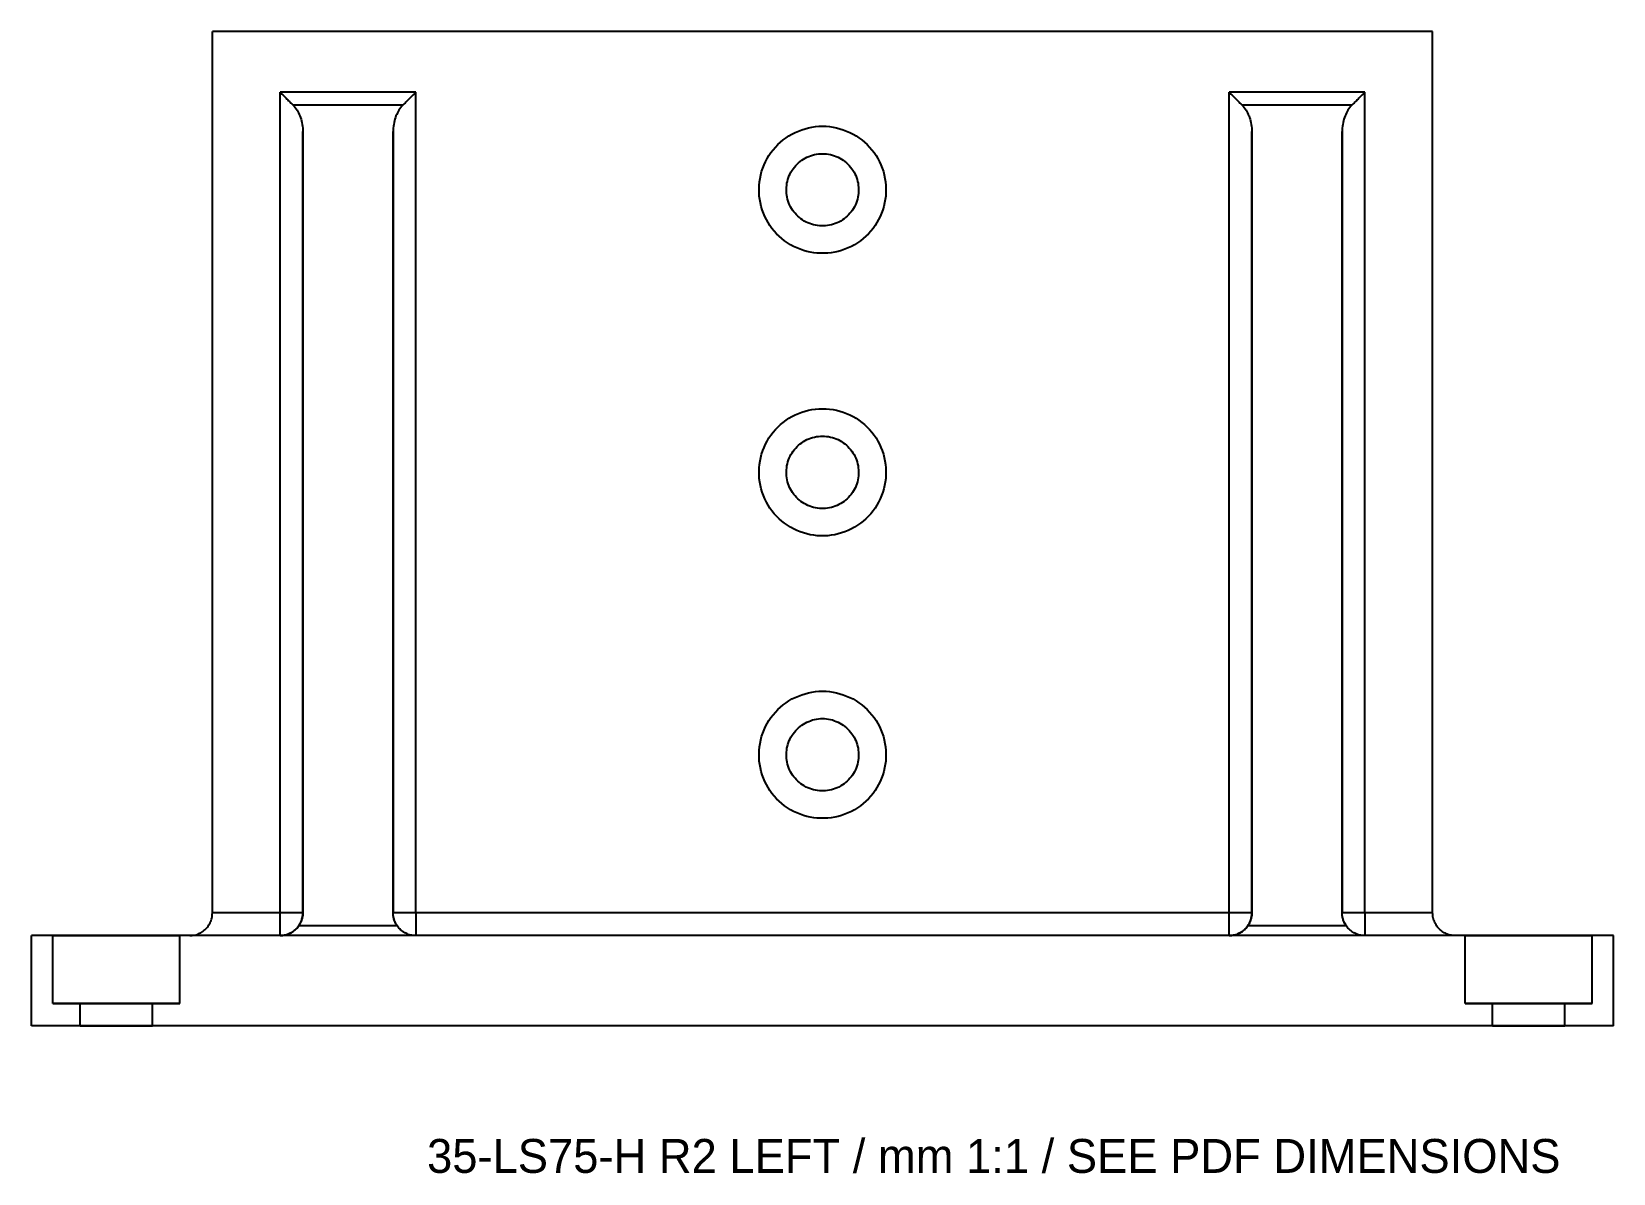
# Model space of a CAD drawing. Header units: millimetres. Extents: x -70 to 70, y -13 to 88.
import ezdxf

# ---------------------------------------------------------------- set-up
doc = ezdxf.new("R2010")
doc.units = ezdxf.units.MM
doc.layers.add('HIDDEN', color=8, linetype='Continuous')

msp = doc.modelspace()

# ---------------------------------------------------------------- texts
msp.add_text('35-LS75-H R2 LEFT / mm 1:1 / SEE PDF DIMENSIONS', height=3).set_placement((-35, -13))

# ---------------------------------------------------------------- linework, layer by layer
for points in [[(-54, 10), (-54, 88)], [(54, 88), (-54, 88)], [(54, 10), (54, 88)], [(-48, 82.63), (-47.92, 82.56), (-47.85, 82.48), (-47.77, 82.4), (-47.69, 82.33), (-47.62, 82.25), (-47.54, 82.18), (-47.47, 82.1), (-47.4, 82.03), (-47.32, 81.96), (-47.25, 81.89), (-47.18, 81.82), (-47.11, 81.75), (-47.05, 81.68), (-46.98, 81.61), (-46.91, 81.55), (-46.85, 81.48)], [(-36, 82.63), (-48, 82.63)], [(-48, 10), (-48, 82.63)], [(-36, 82.63), (-36.08, 82.56), (-36.15, 82.48), (-36.23, 82.4), (-36.31, 82.33), (-36.38, 82.25), (-36.46, 82.18), (-36.53, 82.1), (-36.6, 82.03), (-36.68, 81.96), (-36.75, 81.89), (-36.82, 81.82), (-36.89, 81.75), (-36.95, 81.68), (-37.02, 81.61), (-37.09, 81.55), (-37.15, 81.48)], [(-36, 10), (-36, 82.63)], [(36, 82.63), (36.08, 82.56), (36.15, 82.48), (36.23, 82.4), (36.31, 82.33), (36.38, 82.25), (36.46, 82.18), (36.53, 82.1), (36.6, 82.03), (36.68, 81.96), (36.75, 81.89), (36.82, 81.82), (36.89, 81.75), (36.95, 81.68), (37.02, 81.61), (37.09, 81.55), (37.15, 81.48)], [(48, 82.63), (36, 82.63)], [(36, 10), (36, 82.63)], [(48, 82.63), (47.92, 82.56), (47.85, 82.48), (47.77, 82.4), (47.69, 82.33), (47.62, 82.25), (47.54, 82.18), (47.47, 82.1), (47.4, 82.03), (47.32, 81.96), (47.25, 81.89), (47.18, 81.82), (47.11, 81.75), (47.05, 81.68), (46.98, 81.61), (46.91, 81.55), (46.85, 81.48)], [(48, 10), (48, 82.63)], [(-46.85, 81.48), (-46.76, 81.39), (-46.67, 81.28), (-46.59, 81.17), (-46.51, 81.06), (-46.44, 80.94), (-46.37, 80.81), (-46.31, 80.67), (-46.25, 80.54), (-46.2, 80.39), (-46.15, 80.25), (-46.11, 80.1), (-46.08, 79.95), (-46.05, 79.79), (-46.03, 79.63), (-46.01, 79.47), (-46, 79.31), (-46, 79.15)], [(-37.15, 81.48), (-46.85, 81.48)], [(-37.15, 81.48), (-37.24, 81.39), (-37.33, 81.28), (-37.41, 81.17), (-37.49, 81.06), (-37.56, 80.94), (-37.63, 80.81), (-37.69, 80.67), (-37.75, 80.54), (-37.8, 80.39), (-37.85, 80.25), (-37.89, 80.1), (-37.92, 79.95), (-37.95, 79.79), (-37.97, 79.63), (-37.99, 79.47), (-38, 79.31), (-38, 79.15)], [(37.15, 81.48), (37.24, 81.39), (37.33, 81.28), (37.41, 81.17), (37.49, 81.06), (37.56, 80.94), (37.63, 80.81), (37.69, 80.67), (37.75, 80.54), (37.8, 80.39), (37.85, 80.25), (37.89, 80.1), (37.92, 79.95), (37.95, 79.79), (37.97, 79.63), (37.99, 79.47), (38, 79.31), (38, 79.15)], [(46.85, 81.48), (37.15, 81.48)], [(46.85, 81.48), (46.76, 81.39), (46.67, 81.28), (46.59, 81.17), (46.51, 81.06), (46.44, 80.94), (46.37, 80.81), (46.31, 80.67), (46.25, 80.54), (46.2, 80.39), (46.15, 80.25), (46.11, 80.1), (46.08, 79.95), (46.05, 79.79), (46.03, 79.63), (46.01, 79.47), (46, 79.31), (46, 79.15)], [(-46, 79.15), (-46, 10)], [(-38, 79.15), (-38, 10)], [(0, 79.62), (0.31, 79.62), (0.62, 79.59), (0.93, 79.55), (1.24, 79.49), (1.54, 79.41), (1.84, 79.31), (2.13, 79.2), (2.42, 79.08), (2.7, 78.94), (2.97, 78.78), (3.23, 78.61), (3.48, 78.42), (3.72, 78.22), (3.95, 78.01), (4.17, 77.78), (4.37, 77.54), (4.56, 77.29), (4.74, 77.04), (4.9, 76.77), (5.04, 76.49), (5.17, 76.21), (5.29, 75.92), (5.39, 75.62), (5.47, 75.32), (5.53, 75.01), (5.58, 74.7), (5.61, 74.39), (5.62, 74.08), (5.62, 73.77), (5.6, 73.45), (5.56, 73.14), (5.5, 72.84), (5.43, 72.53), (5.34, 72.23), (5.23, 71.94), (5.11, 71.65), (4.97, 71.37), (4.82, 71.1), (4.65, 70.83), (4.47, 70.58), (4.27, 70.34), (4.06, 70.11), (3.84, 69.89), (3.6, 69.68), (3.36, 69.49), (3.1, 69.31), (2.84, 69.14), (2.56, 68.99), (2.28, 68.86), (1.99, 68.74), (1.69, 68.64), (1.39, 68.55), (1.09, 68.48), (0.78, 68.43), (0.47, 68.39), (0.16, 68.38), (-0.16, 68.38), (-0.47, 68.39), (-0.78, 68.43), (-1.09, 68.48), (-1.39, 68.55), (-1.69, 68.64), (-1.99, 68.74), (-2.28, 68.86), (-2.56, 68.99), (-2.84, 69.14), (-3.1, 69.31), (-3.36, 69.49), (-3.6, 69.68), (-3.84, 69.89), (-4.06, 70.11), (-4.27, 70.34), (-4.47, 70.58), (-4.65, 70.83), (-4.82, 71.1), (-4.97, 71.37), (-5.11, 71.65), (-5.23, 71.94), (-5.34, 72.23), (-5.43, 72.53), (-5.5, 72.84), (-5.56, 73.14), (-5.6, 73.45), (-5.62, 73.77), (-5.62, 74.08), (-5.61, 74.39), (-5.58, 74.7), (-5.53, 75.01), (-5.47, 75.32), (-5.39, 75.62), (-5.29, 75.92), (-5.17, 76.21), (-5.04, 76.49), (-4.9, 76.77), (-4.74, 77.04), (-4.56, 77.29), (-4.37, 77.54), (-4.17, 77.78), (-3.95, 78.01), (-3.72, 78.22), (-3.48, 78.42), (-3.23, 78.61), (-2.97, 78.78), (-2.7, 78.94), (-2.42, 79.08), (-2.13, 79.2), (-1.84, 79.31), (-1.54, 79.41), (-1.24, 79.49), (-0.93, 79.55), (-0.62, 79.59), (-0.31, 79.62), (0, 79.62)], [(38, 79.15), (38, 10)], [(46, 79.15), (46, 10)], [(0, 77.2), (0.18, 77.2), (0.36, 77.18), (0.53, 77.16), (0.71, 77.12), (0.88, 77.08), (1.05, 77.02), (1.21, 76.96), (1.38, 76.89), (1.54, 76.81), (1.69, 76.72), (1.84, 76.62), (1.98, 76.51), (2.12, 76.4), (2.25, 76.28), (2.37, 76.15), (2.49, 76.01), (2.59, 75.87), (2.69, 75.73), (2.79, 75.57), (2.87, 75.42), (2.94, 75.26), (3.01, 75.09), (3.06, 74.92), (3.11, 74.75), (3.15, 74.58), (3.17, 74.4), (3.19, 74.22), (3.2, 74.04), (3.2, 73.87), (3.18, 73.69), (3.16, 73.51), (3.13, 73.34), (3.09, 73.16), (3.04, 72.99), (2.98, 72.83), (2.91, 72.66), (2.83, 72.5), (2.74, 72.35), (2.65, 72.2), (2.54, 72.05), (2.43, 71.92), (2.31, 71.78), (2.18, 71.66), (2.05, 71.54), (1.91, 71.43), (1.76, 71.33), (1.61, 71.24), (1.46, 71.15), (1.3, 71.07), (1.13, 71.01), (0.96, 70.95), (0.79, 70.9), (0.62, 70.86), (0.44, 70.83), (0.27, 70.81), (0.09, 70.8), (-0.09, 70.8), (-0.27, 70.81), (-0.44, 70.83), (-0.62, 70.86), (-0.79, 70.9), (-0.96, 70.95), (-1.13, 71.01), (-1.3, 71.07), (-1.46, 71.15), (-1.61, 71.24), (-1.76, 71.33), (-1.91, 71.43), (-2.05, 71.54), (-2.18, 71.66), (-2.31, 71.78), (-2.43, 71.92), (-2.54, 72.05), (-2.65, 72.2), (-2.74, 72.35), (-2.83, 72.5), (-2.91, 72.66), (-2.98, 72.83), (-3.04, 72.99), (-3.09, 73.16), (-3.13, 73.34), (-3.16, 73.51), (-3.18, 73.69), (-3.2, 73.87), (-3.2, 74.04), (-3.19, 74.22), (-3.17, 74.4), (-3.15, 74.58), (-3.11, 74.75), (-3.06, 74.92), (-3.01, 75.09), (-2.94, 75.26), (-2.87, 75.42), (-2.79, 75.57), (-2.69, 75.73), (-2.59, 75.87), (-2.49, 76.01), (-2.37, 76.15), (-2.25, 76.28), (-2.12, 76.4), (-1.98, 76.51), (-1.84, 76.62), (-1.69, 76.72), (-1.54, 76.81), (-1.38, 76.89), (-1.21, 76.96), (-1.05, 77.02), (-0.88, 77.08), (-0.71, 77.12), (-0.53, 77.16), (-0.36, 77.18), (-0.18, 77.2), (0, 77.2)], [(0, 54.62), (0.31, 54.62), (0.62, 54.59), (0.93, 54.55), (1.24, 54.49), (1.54, 54.41), (1.84, 54.31), (2.13, 54.2), (2.42, 54.08), (2.7, 53.94), (2.97, 53.78), (3.23, 53.61), (3.48, 53.42), (3.72, 53.22), (3.95, 53.01), (4.17, 52.78), (4.37, 52.54), (4.56, 52.29), (4.74, 52.04), (4.9, 51.77), (5.04, 51.49), (5.17, 51.21), (5.29, 50.92), (5.39, 50.62), (5.47, 50.32), (5.53, 50.01), (5.58, 49.7), (5.61, 49.39), (5.62, 49.08), (5.62, 48.77), (5.6, 48.45), (5.56, 48.14), (5.5, 47.84), (5.43, 47.53), (5.34, 47.23), (5.23, 46.94), (5.11, 46.65), (4.97, 46.37), (4.82, 46.1), (4.65, 45.83), (4.47, 45.58), (4.27, 45.34), (4.06, 45.11), (3.84, 44.89), (3.6, 44.68), (3.36, 44.49), (3.1, 44.31), (2.84, 44.14), (2.56, 43.99), (2.28, 43.86), (1.99, 43.74), (1.69, 43.64), (1.39, 43.55), (1.09, 43.48), (0.78, 43.43), (0.47, 43.39), (0.16, 43.38), (-0.16, 43.38), (-0.47, 43.39), (-0.78, 43.43), (-1.09, 43.48), (-1.39, 43.55), (-1.69, 43.64), (-1.99, 43.74), (-2.28, 43.86), (-2.56, 43.99), (-2.84, 44.14), (-3.1, 44.31), (-3.36, 44.49), (-3.6, 44.68), (-3.84, 44.89), (-4.06, 45.11), (-4.27, 45.34), (-4.47, 45.58), (-4.65, 45.83), (-4.82, 46.1), (-4.97, 46.37), (-5.11, 46.65), (-5.23, 46.94), (-5.34, 47.23), (-5.43, 47.53), (-5.5, 47.84), (-5.56, 48.14), (-5.6, 48.45), (-5.62, 48.77), (-5.62, 49.08), (-5.61, 49.39), (-5.58, 49.7), (-5.53, 50.01), (-5.47, 50.32), (-5.39, 50.62), (-5.29, 50.92), (-5.17, 51.21), (-5.04, 51.49), (-4.9, 51.77), (-4.74, 52.04), (-4.56, 52.29), (-4.37, 52.54), (-4.17, 52.78), (-3.95, 53.01), (-3.72, 53.22), (-3.48, 53.42), (-3.23, 53.61), (-2.97, 53.78), (-2.7, 53.94), (-2.42, 54.08), (-2.13, 54.2), (-1.84, 54.31), (-1.54, 54.41), (-1.24, 54.49), (-0.93, 54.55), (-0.62, 54.59), (-0.31, 54.62), (0, 54.62)], [(0, 52.2), (0.18, 52.2), (0.36, 52.18), (0.53, 52.16), (0.71, 52.12), (0.88, 52.08), (1.05, 52.02), (1.21, 51.96), (1.38, 51.89), (1.54, 51.81), (1.69, 51.72), (1.84, 51.62), (1.98, 51.51), (2.12, 51.4), (2.25, 51.28), (2.37, 51.15), (2.49, 51.01), (2.59, 50.87), (2.69, 50.73), (2.79, 50.57), (2.87, 50.42), (2.94, 50.26), (3.01, 50.09), (3.06, 49.92), (3.11, 49.75), (3.15, 49.58), (3.17, 49.4), (3.19, 49.22), (3.2, 49.04), (3.2, 48.87), (3.18, 48.69), (3.16, 48.51), (3.13, 48.34), (3.09, 48.16), (3.04, 47.99), (2.98, 47.83), (2.91, 47.66), (2.83, 47.5), (2.74, 47.35), (2.65, 47.2), (2.54, 47.05), (2.43, 46.92), (2.31, 46.78), (2.18, 46.66), (2.05, 46.54), (1.91, 46.43), (1.76, 46.33), (1.61, 46.24), (1.46, 46.15), (1.3, 46.07), (1.13, 46.01), (0.96, 45.95), (0.79, 45.9), (0.62, 45.86), (0.44, 45.83), (0.27, 45.81), (0.09, 45.8), (-0.09, 45.8), (-0.27, 45.81), (-0.44, 45.83), (-0.62, 45.86), (-0.79, 45.9), (-0.96, 45.95), (-1.13, 46.01), (-1.3, 46.07), (-1.46, 46.15), (-1.61, 46.24), (-1.76, 46.33), (-1.91, 46.43), (-2.05, 46.54), (-2.18, 46.66), (-2.31, 46.78), (-2.43, 46.92), (-2.54, 47.05), (-2.65, 47.2), (-2.74, 47.35), (-2.83, 47.5), (-2.91, 47.66), (-2.98, 47.83), (-3.04, 47.99), (-3.09, 48.16), (-3.13, 48.34), (-3.16, 48.51), (-3.18, 48.69), (-3.2, 48.87), (-3.2, 49.04), (-3.19, 49.22), (-3.17, 49.4), (-3.15, 49.58), (-3.11, 49.75), (-3.06, 49.92), (-3.01, 50.09), (-2.94, 50.26), (-2.87, 50.42), (-2.79, 50.57), (-2.69, 50.73), (-2.59, 50.87), (-2.49, 51.01), (-2.37, 51.15), (-2.25, 51.28), (-2.12, 51.4), (-1.98, 51.51), (-1.84, 51.62), (-1.69, 51.72), (-1.54, 51.81), (-1.38, 51.89), (-1.21, 51.96), (-1.05, 52.02), (-0.88, 52.08), (-0.71, 52.12), (-0.53, 52.16), (-0.36, 52.18), (-0.18, 52.2), (0, 52.2)], [(0, 29.62), (0.31, 29.62), (0.62, 29.59), (0.93, 29.55), (1.24, 29.49), (1.54, 29.41), (1.84, 29.31), (2.13, 29.2), (2.42, 29.08), (2.7, 28.94), (2.97, 28.78), (3.23, 28.61), (3.48, 28.42), (3.72, 28.22), (3.95, 28.01), (4.17, 27.78), (4.37, 27.54), (4.56, 27.29), (4.74, 27.04), (4.9, 26.77), (5.04, 26.49), (5.17, 26.21), (5.29, 25.92), (5.39, 25.62), (5.47, 25.32), (5.53, 25.01), (5.58, 24.7), (5.61, 24.39), (5.62, 24.08), (5.62, 23.77), (5.6, 23.45), (5.56, 23.14), (5.5, 22.84), (5.43, 22.53), (5.34, 22.23), (5.23, 21.94), (5.11, 21.65), (4.97, 21.37), (4.82, 21.1), (4.65, 20.83), (4.47, 20.58), (4.27, 20.34), (4.06, 20.11), (3.84, 19.89), (3.6, 19.68), (3.36, 19.49), (3.1, 19.31), (2.84, 19.14), (2.56, 18.99), (2.28, 18.86), (1.99, 18.74), (1.69, 18.64), (1.39, 18.55), (1.09, 18.48), (0.78, 18.43), (0.47, 18.39), (0.16, 18.38), (-0.16, 18.38), (-0.47, 18.39), (-0.78, 18.43), (-1.09, 18.48), (-1.39, 18.55), (-1.69, 18.64), (-1.99, 18.74), (-2.28, 18.86), (-2.56, 18.99), (-2.84, 19.14), (-3.1, 19.31), (-3.36, 19.49), (-3.6, 19.68), (-3.84, 19.89), (-4.06, 20.11), (-4.27, 20.34), (-4.47, 20.58), (-4.65, 20.83), (-4.82, 21.1), (-4.97, 21.37), (-5.11, 21.65), (-5.23, 21.94), (-5.34, 22.23), (-5.43, 22.53), (-5.5, 22.84), (-5.56, 23.14), (-5.6, 23.45), (-5.62, 23.77), (-5.62, 24.08), (-5.61, 24.39), (-5.58, 24.7), (-5.53, 25.01), (-5.47, 25.32), (-5.39, 25.62), (-5.29, 25.92), (-5.17, 26.21), (-5.04, 26.49), (-4.9, 26.77), (-4.74, 27.04), (-4.56, 27.29), (-4.37, 27.54), (-4.17, 27.78), (-3.95, 28.01), (-3.72, 28.22), (-3.48, 28.42), (-3.23, 28.61), (-2.97, 28.78), (-2.7, 28.94), (-2.42, 29.08), (-2.13, 29.2), (-1.84, 29.31), (-1.54, 29.41), (-1.24, 29.49), (-0.93, 29.55), (-0.62, 29.59), (-0.31, 29.62), (0, 29.62)], [(0, 27.2), (0.18, 27.2), (0.36, 27.18), (0.53, 27.16), (0.71, 27.12), (0.88, 27.08), (1.05, 27.02), (1.21, 26.96), (1.38, 26.89), (1.54, 26.81), (1.69, 26.72), (1.84, 26.62), (1.98, 26.51), (2.12, 26.4), (2.25, 26.28), (2.37, 26.15), (2.49, 26.01), (2.59, 25.87), (2.69, 25.73), (2.79, 25.57), (2.87, 25.42), (2.94, 25.26), (3.01, 25.09), (3.06, 24.92), (3.11, 24.75), (3.15, 24.58), (3.17, 24.4), (3.19, 24.22), (3.2, 24.04), (3.2, 23.87), (3.18, 23.69), (3.16, 23.51), (3.13, 23.34), (3.09, 23.16), (3.04, 22.99), (2.98, 22.83), (2.91, 22.66), (2.83, 22.5), (2.74, 22.35), (2.65, 22.2), (2.54, 22.05), (2.43, 21.92), (2.31, 21.78), (2.18, 21.66), (2.05, 21.54), (1.91, 21.43), (1.76, 21.33), (1.61, 21.24), (1.46, 21.15), (1.3, 21.07), (1.13, 21.01), (0.96, 20.95), (0.79, 20.9), (0.62, 20.86), (0.44, 20.83), (0.27, 20.81), (0.09, 20.8), (-0.09, 20.8), (-0.27, 20.81), (-0.44, 20.83), (-0.62, 20.86), (-0.79, 20.9), (-0.96, 20.95), (-1.13, 21.01), (-1.3, 21.07), (-1.46, 21.15), (-1.61, 21.24), (-1.76, 21.33), (-1.91, 21.43), (-2.05, 21.54), (-2.18, 21.66), (-2.31, 21.78), (-2.43, 21.92), (-2.54, 22.05), (-2.65, 22.2), (-2.74, 22.35), (-2.83, 22.5), (-2.91, 22.66), (-2.98, 22.83), (-3.04, 22.99), (-3.09, 23.16), (-3.13, 23.34), (-3.16, 23.51), (-3.18, 23.69), (-3.2, 23.87), (-3.2, 24.04), (-3.19, 24.22), (-3.17, 24.4), (-3.15, 24.58), (-3.11, 24.75), (-3.06, 24.92), (-3.01, 25.09), (-2.94, 25.26), (-2.87, 25.42), (-2.79, 25.57), (-2.69, 25.73), (-2.59, 25.87), (-2.49, 26.01), (-2.37, 26.15), (-2.25, 26.28), (-2.12, 26.4), (-1.98, 26.51), (-1.84, 26.62), (-1.69, 26.72), (-1.54, 26.81), (-1.38, 26.89), (-1.21, 26.96), (-1.05, 27.02), (-0.88, 27.08), (-0.71, 27.12), (-0.53, 27.16), (-0.36, 27.18), (-0.18, 27.2), (0, 27.2)], [(-56, 8), (-55.89, 8.01), (-55.78, 8.01), (-55.67, 8.03), (-55.55, 8.05), (-55.45, 8.08), (-55.34, 8.11), (-55.24, 8.16), (-55.13, 8.2), (-55.03, 8.25), (-54.94, 8.31), (-54.84, 8.37), (-54.75, 8.44), (-54.67, 8.51), (-54.59, 8.59), (-54.51, 8.67), (-54.44, 8.75), (-54.37, 8.84), (-54.31, 8.94), (-54.25, 9.03), (-54.2, 9.13), (-54.16, 9.24), (-54.11, 9.34), (-54.08, 9.45), (-54.05, 9.55), (-54.03, 9.67), (-54.01, 9.78), (-54.01, 9.89), (-54, 10)], [(-48, 10), (-54, 10)], [(-48, 8), (-48, 8.01), (-48, 8.01), (-48, 8.03), (-48, 8.05), (-48, 8.08), (-48, 8.11), (-48, 8.16), (-48, 8.2), (-48, 8.25), (-48, 8.31), (-48, 8.37), (-48, 8.44), (-48, 8.51), (-48, 8.59), (-48, 8.67), (-48, 8.75), (-48, 8.84), (-48, 8.94), (-48, 9.03), (-48, 9.13), (-48, 9.24), (-48, 9.34), (-48, 9.45), (-48, 9.55), (-48, 9.67), (-48, 9.78), (-48, 9.89), (-48, 10)], [(-46, 10), (-46.01, 10), (-46.01, 10), (-46.03, 10), (-46.05, 10), (-46.08, 10), (-46.11, 10), (-46.16, 10), (-46.2, 10), (-46.25, 10), (-46.31, 10), (-46.37, 10), (-46.44, 10), (-46.51, 10), (-46.59, 10), (-46.67, 10), (-46.75, 10), (-46.84, 10), (-46.94, 10), (-47.03, 10), (-47.13, 10), (-47.24, 10), (-47.34, 10), (-47.45, 10), (-47.55, 10), (-47.67, 10), (-47.78, 10), (-47.89, 10), (-48, 10)], [(-46.36, 8.85), (-46.32, 8.91), (-46.28, 8.98), (-46.24, 9.05), (-46.21, 9.11), (-46.18, 9.18), (-46.15, 9.25), (-46.12, 9.32), (-46.09, 9.4), (-46.07, 9.47), (-46.05, 9.54), (-46.04, 9.62), (-46.02, 9.69), (-46.01, 9.77), (-46.01, 9.85), (-46, 9.92), (-46, 10)], [(-37.64, 8.85), (-37.68, 8.91), (-37.72, 8.98), (-37.76, 9.05), (-37.79, 9.11), (-37.82, 9.18), (-37.85, 9.25), (-37.88, 9.32), (-37.91, 9.4), (-37.93, 9.47), (-37.95, 9.54), (-37.96, 9.62), (-37.98, 9.69), (-37.99, 9.77), (-37.99, 9.85), (-38, 9.92), (-38, 10)], [(-36, 10), (-36.11, 10), (-36.22, 10), (-36.33, 10), (-36.45, 10), (-36.55, 10), (-36.66, 10), (-36.76, 10), (-36.87, 10), (-36.97, 10), (-37.06, 10), (-37.16, 10), (-37.25, 10), (-37.33, 10), (-37.41, 10), (-37.49, 10), (-37.56, 10), (-37.63, 10), (-37.69, 10), (-37.75, 10), (-37.8, 10), (-37.84, 10), (-37.89, 10), (-37.92, 10), (-37.95, 10), (-37.97, 10), (-37.99, 10), (-37.99, 10), (-38, 10)], [(-36, 10), (-36, 9.89), (-36, 9.78), (-36, 9.67), (-36, 9.55), (-36, 9.45), (-36, 9.34), (-36, 9.24), (-36, 9.13), (-36, 9.03), (-36, 8.94), (-36, 8.84), (-36, 8.75), (-36, 8.67), (-36, 8.59), (-36, 8.51), (-36, 8.44), (-36, 8.37), (-36, 8.31), (-36, 8.25), (-36, 8.2), (-36, 8.16), (-36, 8.11), (-36, 8.08), (-36, 8.05), (-36, 8.03), (-36, 8.01), (-36, 8.01), (-36, 8)], [(36, 10), (-36, 10)], [(36, 8), (36, 8.01), (36, 8.01), (36, 8.03), (36, 8.05), (36, 8.08), (36, 8.11), (36, 8.16), (36, 8.2), (36, 8.25), (36, 8.31), (36, 8.37), (36, 8.44), (36, 8.51), (36, 8.59), (36, 8.67), (36, 8.75), (36, 8.84), (36, 8.94), (36, 9.03), (36, 9.13), (36, 9.24), (36, 9.34), (36, 9.45), (36, 9.55), (36, 9.67), (36, 9.78), (36, 9.89), (36, 10)], [(38, 10), (37.99, 10), (37.99, 10), (37.97, 10), (37.95, 10), (37.92, 10), (37.89, 10), (37.84, 10), (37.8, 10), (37.75, 10), (37.69, 10), (37.63, 10), (37.56, 10), (37.49, 10), (37.41, 10), (37.33, 10), (37.25, 10), (37.16, 10), (37.06, 10), (36.97, 10), (36.87, 10), (36.76, 10), (36.66, 10), (36.55, 10), (36.45, 10), (36.33, 10), (36.22, 10), (36.11, 10), (36, 10)], [(37.64, 8.85), (37.68, 8.91), (37.72, 8.98), (37.76, 9.05), (37.79, 9.11), (37.82, 9.18), (37.85, 9.25), (37.88, 9.32), (37.91, 9.4), (37.93, 9.47), (37.95, 9.54), (37.96, 9.62), (37.98, 9.69), (37.99, 9.77), (37.99, 9.85), (38, 9.92), (38, 10)], [(46.36, 8.85), (46.32, 8.91), (46.28, 8.98), (46.24, 9.05), (46.21, 9.11), (46.18, 9.18), (46.15, 9.25), (46.12, 9.32), (46.09, 9.4), (46.07, 9.47), (46.05, 9.54), (46.04, 9.62), (46.02, 9.69), (46.01, 9.77), (46.01, 9.85), (46, 9.92), (46, 10)], [(48, 10), (47.89, 10), (47.78, 10), (47.67, 10), (47.55, 10), (47.45, 10), (47.34, 10), (47.24, 10), (47.13, 10), (47.03, 10), (46.94, 10), (46.84, 10), (46.75, 10), (46.67, 10), (46.59, 10), (46.51, 10), (46.44, 10), (46.37, 10), (46.31, 10), (46.25, 10), (46.2, 10), (46.16, 10), (46.11, 10), (46.08, 10), (46.05, 10), (46.03, 10), (46.01, 10), (46.01, 10), (46, 10)], [(48, 10), (48, 9.89), (48, 9.78), (48, 9.67), (48, 9.55), (48, 9.45), (48, 9.34), (48, 9.24), (48, 9.13), (48, 9.03), (48, 8.94), (48, 8.84), (48, 8.75), (48, 8.67), (48, 8.59), (48, 8.51), (48, 8.44), (48, 8.37), (48, 8.31), (48, 8.25), (48, 8.2), (48, 8.16), (48, 8.11), (48, 8.08), (48, 8.05), (48, 8.03), (48, 8.01), (48, 8.01), (48, 8)], [(54, 10), (48, 10)], [(56, 8), (55.89, 8.01), (55.78, 8.01), (55.67, 8.03), (55.55, 8.05), (55.45, 8.08), (55.34, 8.11), (55.24, 8.16), (55.13, 8.2), (55.03, 8.25), (54.94, 8.31), (54.84, 8.37), (54.75, 8.44), (54.67, 8.51), (54.59, 8.59), (54.51, 8.67), (54.44, 8.75), (54.37, 8.84), (54.31, 8.94), (54.25, 9.03), (54.2, 9.13), (54.16, 9.24), (54.11, 9.34), (54.08, 9.45), (54.05, 9.55), (54.03, 9.67), (54.01, 9.78), (54.01, 9.89), (54, 10)], [(-48, 8), (-47.89, 8), (-47.78, 8.01), (-47.66, 8.03), (-47.55, 8.05), (-47.44, 8.08), (-47.34, 8.11), (-47.23, 8.15), (-47.13, 8.2), (-47.03, 8.25), (-46.93, 8.31), (-46.84, 8.37), (-46.75, 8.44), (-46.66, 8.51), (-46.58, 8.59), (-46.5, 8.67), (-46.43, 8.76), (-46.36, 8.85)], [(-37.64, 8.85), (-46.36, 8.85)], [(-36, 8), (-36.11, 8), (-36.22, 8.01), (-36.34, 8.03), (-36.45, 8.05), (-36.56, 8.08), (-36.66, 8.11), (-36.77, 8.15), (-36.87, 8.2), (-36.97, 8.25), (-37.07, 8.31), (-37.16, 8.37), (-37.25, 8.44), (-37.34, 8.51), (-37.42, 8.59), (-37.5, 8.67), (-37.57, 8.76), (-37.64, 8.85)], [(36, 8), (36.11, 8), (36.22, 8.01), (36.34, 8.03), (36.45, 8.05), (36.56, 8.08), (36.66, 8.11), (36.77, 8.15), (36.87, 8.2), (36.97, 8.25), (37.07, 8.31), (37.16, 8.37), (37.25, 8.44), (37.34, 8.51), (37.42, 8.59), (37.5, 8.67), (37.57, 8.76), (37.64, 8.85)], [(46.36, 8.85), (37.64, 8.85)], [(48, 8), (47.89, 8), (47.78, 8.01), (47.66, 8.03), (47.55, 8.05), (47.44, 8.08), (47.34, 8.11), (47.23, 8.15), (47.13, 8.2), (47.03, 8.25), (46.93, 8.31), (46.84, 8.37), (46.75, 8.44), (46.66, 8.51), (46.58, 8.59), (46.5, 8.67), (46.43, 8.76), (46.36, 8.85)], [(70, 8), (-70, 8)], [(-70, 0), (-70, 8)], [(70, 0), (70, 8)], [(70, 0), (-70, 0)]]:
    msp.add_lwpolyline(points)
at = {"layer": 'HIDDEN'}
for points in [[(-54, 10), (-54, 88)], [(54, 88), (-54, 88)], [(54, 10), (54, 88)], [(-46, 10), (-46, 79.15)], [(-38, 10), (-38, 79.15)], [(0, 79.62), (0.31, 79.62), (0.62, 79.59), (0.93, 79.55), (1.24, 79.49), (1.54, 79.41), (1.84, 79.31), (2.13, 79.2), (2.42, 79.08), (2.7, 78.94), (2.97, 78.78), (3.23, 78.61), (3.48, 78.42), (3.72, 78.22), (3.95, 78.01), (4.17, 77.78), (4.37, 77.54), (4.56, 77.29), (4.74, 77.04), (4.9, 76.77), (5.04, 76.49), (5.17, 76.21), (5.29, 75.92), (5.39, 75.62), (5.47, 75.32), (5.53, 75.01), (5.58, 74.7), (5.61, 74.39), (5.62, 74.08), (5.62, 73.77), (5.6, 73.45), (5.56, 73.14), (5.5, 72.84), (5.43, 72.53), (5.34, 72.23), (5.23, 71.94), (5.11, 71.65), (4.97, 71.37), (4.82, 71.1), (4.65, 70.83), (4.47, 70.58), (4.27, 70.34), (4.06, 70.11), (3.84, 69.89), (3.6, 69.68), (3.36, 69.49), (3.1, 69.31), (2.84, 69.14), (2.56, 68.99), (2.28, 68.86), (1.99, 68.74), (1.69, 68.64), (1.39, 68.55), (1.09, 68.48), (0.78, 68.43), (0.47, 68.39), (0.16, 68.38), (-0.16, 68.38), (-0.47, 68.39), (-0.78, 68.43), (-1.09, 68.48), (-1.39, 68.55), (-1.69, 68.64), (-1.99, 68.74), (-2.28, 68.86), (-2.56, 68.99), (-2.84, 69.14), (-3.1, 69.31), (-3.36, 69.49), (-3.6, 69.68), (-3.84, 69.89), (-4.06, 70.11), (-4.27, 70.34), (-4.47, 70.58), (-4.65, 70.83), (-4.82, 71.1), (-4.97, 71.37), (-5.11, 71.65), (-5.23, 71.94), (-5.34, 72.23), (-5.43, 72.53), (-5.5, 72.84), (-5.56, 73.14), (-5.6, 73.45), (-5.62, 73.77), (-5.62, 74.08), (-5.61, 74.39), (-5.58, 74.7), (-5.53, 75.01), (-5.47, 75.32), (-5.39, 75.62), (-5.29, 75.92), (-5.17, 76.21), (-5.04, 76.49), (-4.9, 76.77), (-4.74, 77.04), (-4.56, 77.29), (-4.37, 77.54), (-4.17, 77.78), (-3.95, 78.01), (-3.72, 78.22), (-3.48, 78.42), (-3.23, 78.61), (-2.97, 78.78), (-2.7, 78.94), (-2.42, 79.08), (-2.13, 79.2), (-1.84, 79.31), (-1.54, 79.41), (-1.24, 79.49), (-0.93, 79.55), (-0.62, 79.59), (-0.31, 79.62), (0, 79.62)], [(38, 10), (38, 79.15)], [(46, 10), (46, 79.15)], [(0, 77.2), (0.18, 77.2), (0.36, 77.18), (0.53, 77.16), (0.71, 77.12), (0.88, 77.08), (1.05, 77.02), (1.21, 76.96), (1.38, 76.89), (1.54, 76.81), (1.69, 76.72), (1.84, 76.62), (1.98, 76.51), (2.12, 76.4), (2.25, 76.28), (2.37, 76.15), (2.49, 76.01), (2.59, 75.87), (2.69, 75.73), (2.79, 75.57), (2.87, 75.42), (2.94, 75.26), (3.01, 75.09), (3.06, 74.92), (3.11, 74.75), (3.15, 74.58), (3.17, 74.4), (3.19, 74.22), (3.2, 74.04), (3.2, 73.87), (3.18, 73.69), (3.16, 73.51), (3.13, 73.34), (3.09, 73.16), (3.04, 72.99), (2.98, 72.83), (2.91, 72.66), (2.83, 72.5), (2.74, 72.35), (2.65, 72.2), (2.54, 72.05), (2.43, 71.92), (2.31, 71.78), (2.18, 71.66), (2.05, 71.54), (1.91, 71.43), (1.76, 71.33), (1.61, 71.24), (1.46, 71.15), (1.3, 71.07), (1.13, 71.01), (0.96, 70.95), (0.79, 70.9), (0.62, 70.86), (0.44, 70.83), (0.27, 70.81), (0.09, 70.8), (-0.09, 70.8), (-0.27, 70.81), (-0.44, 70.83), (-0.62, 70.86), (-0.79, 70.9), (-0.96, 70.95), (-1.13, 71.01), (-1.3, 71.07), (-1.46, 71.15), (-1.61, 71.24), (-1.76, 71.33), (-1.91, 71.43), (-2.05, 71.54), (-2.18, 71.66), (-2.31, 71.78), (-2.43, 71.92), (-2.54, 72.05), (-2.65, 72.2), (-2.74, 72.35), (-2.83, 72.5), (-2.91, 72.66), (-2.98, 72.83), (-3.04, 72.99), (-3.09, 73.16), (-3.13, 73.34), (-3.16, 73.51), (-3.18, 73.69), (-3.2, 73.87), (-3.2, 74.04), (-3.19, 74.22), (-3.17, 74.4), (-3.15, 74.58), (-3.11, 74.75), (-3.06, 74.92), (-3.01, 75.09), (-2.94, 75.26), (-2.87, 75.42), (-2.79, 75.57), (-2.69, 75.73), (-2.59, 75.87), (-2.49, 76.01), (-2.37, 76.15), (-2.25, 76.28), (-2.12, 76.4), (-1.98, 76.51), (-1.84, 76.62), (-1.69, 76.72), (-1.54, 76.81), (-1.38, 76.89), (-1.21, 76.96), (-1.05, 77.02), (-0.88, 77.08), (-0.71, 77.12), (-0.53, 77.16), (-0.36, 77.18), (-0.18, 77.2), (0, 77.2)], [(0, 54.62), (0.31, 54.62), (0.62, 54.59), (0.93, 54.55), (1.24, 54.49), (1.54, 54.41), (1.84, 54.31), (2.13, 54.2), (2.42, 54.08), (2.7, 53.94), (2.97, 53.78), (3.23, 53.61), (3.48, 53.42), (3.72, 53.22), (3.95, 53.01), (4.17, 52.78), (4.37, 52.54), (4.56, 52.29), (4.74, 52.04), (4.9, 51.77), (5.04, 51.49), (5.17, 51.21), (5.29, 50.92), (5.39, 50.62), (5.47, 50.32), (5.53, 50.01), (5.58, 49.7), (5.61, 49.39), (5.62, 49.08), (5.62, 48.77), (5.6, 48.45), (5.56, 48.14), (5.5, 47.84), (5.43, 47.53), (5.34, 47.23), (5.23, 46.94), (5.11, 46.65), (4.97, 46.37), (4.82, 46.1), (4.65, 45.83), (4.47, 45.58), (4.27, 45.34), (4.06, 45.11), (3.84, 44.89), (3.6, 44.68), (3.36, 44.49), (3.1, 44.31), (2.84, 44.14), (2.56, 43.99), (2.28, 43.86), (1.99, 43.74), (1.69, 43.64), (1.39, 43.55), (1.09, 43.48), (0.78, 43.43), (0.47, 43.39), (0.16, 43.38), (-0.16, 43.38), (-0.47, 43.39), (-0.78, 43.43), (-1.09, 43.48), (-1.39, 43.55), (-1.69, 43.64), (-1.99, 43.74), (-2.28, 43.86), (-2.56, 43.99), (-2.84, 44.14), (-3.1, 44.31), (-3.36, 44.49), (-3.6, 44.68), (-3.84, 44.89), (-4.06, 45.11), (-4.27, 45.34), (-4.47, 45.58), (-4.65, 45.83), (-4.82, 46.1), (-4.97, 46.37), (-5.11, 46.65), (-5.23, 46.94), (-5.34, 47.23), (-5.43, 47.53), (-5.5, 47.84), (-5.56, 48.14), (-5.6, 48.45), (-5.62, 48.77), (-5.62, 49.08), (-5.61, 49.39), (-5.58, 49.7), (-5.53, 50.01), (-5.47, 50.32), (-5.39, 50.62), (-5.29, 50.92), (-5.17, 51.21), (-5.04, 51.49), (-4.9, 51.77), (-4.74, 52.04), (-4.56, 52.29), (-4.37, 52.54), (-4.17, 52.78), (-3.95, 53.01), (-3.72, 53.22), (-3.48, 53.42), (-3.23, 53.61), (-2.97, 53.78), (-2.7, 53.94), (-2.42, 54.08), (-2.13, 54.2), (-1.84, 54.31), (-1.54, 54.41), (-1.24, 54.49), (-0.93, 54.55), (-0.62, 54.59), (-0.31, 54.62), (0, 54.62)], [(0, 52.2), (0.18, 52.2), (0.36, 52.18), (0.53, 52.16), (0.71, 52.12), (0.88, 52.08), (1.05, 52.02), (1.21, 51.96), (1.38, 51.89), (1.54, 51.81), (1.69, 51.72), (1.84, 51.62), (1.98, 51.51), (2.12, 51.4), (2.25, 51.28), (2.37, 51.15), (2.49, 51.01), (2.59, 50.87), (2.69, 50.73), (2.79, 50.57), (2.87, 50.42), (2.94, 50.26), (3.01, 50.09), (3.06, 49.92), (3.11, 49.75), (3.15, 49.58), (3.17, 49.4), (3.19, 49.22), (3.2, 49.04), (3.2, 48.87), (3.18, 48.69), (3.16, 48.51), (3.13, 48.34), (3.09, 48.16), (3.04, 47.99), (2.98, 47.83), (2.91, 47.66), (2.83, 47.5), (2.74, 47.35), (2.65, 47.2), (2.54, 47.05), (2.43, 46.92), (2.31, 46.78), (2.18, 46.66), (2.05, 46.54), (1.91, 46.43), (1.76, 46.33), (1.61, 46.24), (1.46, 46.15), (1.3, 46.07), (1.13, 46.01), (0.96, 45.95), (0.79, 45.9), (0.62, 45.86), (0.44, 45.83), (0.27, 45.81), (0.09, 45.8), (-0.09, 45.8), (-0.27, 45.81), (-0.44, 45.83), (-0.62, 45.86), (-0.79, 45.9), (-0.96, 45.95), (-1.13, 46.01), (-1.3, 46.07), (-1.46, 46.15), (-1.61, 46.24), (-1.76, 46.33), (-1.91, 46.43), (-2.05, 46.54), (-2.18, 46.66), (-2.31, 46.78), (-2.43, 46.92), (-2.54, 47.05), (-2.65, 47.2), (-2.74, 47.35), (-2.83, 47.5), (-2.91, 47.66), (-2.98, 47.83), (-3.04, 47.99), (-3.09, 48.16), (-3.13, 48.34), (-3.16, 48.51), (-3.18, 48.69), (-3.2, 48.87), (-3.2, 49.04), (-3.19, 49.22), (-3.17, 49.4), (-3.15, 49.58), (-3.11, 49.75), (-3.06, 49.92), (-3.01, 50.09), (-2.94, 50.26), (-2.87, 50.42), (-2.79, 50.57), (-2.69, 50.73), (-2.59, 50.87), (-2.49, 51.01), (-2.37, 51.15), (-2.25, 51.28), (-2.12, 51.4), (-1.98, 51.51), (-1.84, 51.62), (-1.69, 51.72), (-1.54, 51.81), (-1.38, 51.89), (-1.21, 51.96), (-1.05, 52.02), (-0.88, 52.08), (-0.71, 52.12), (-0.53, 52.16), (-0.36, 52.18), (-0.18, 52.2), (0, 52.2)], [(0, 29.62), (0.31, 29.62), (0.62, 29.59), (0.93, 29.55), (1.24, 29.49), (1.54, 29.41), (1.84, 29.31), (2.13, 29.2), (2.42, 29.08), (2.7, 28.94), (2.97, 28.78), (3.23, 28.61), (3.48, 28.42), (3.72, 28.22), (3.95, 28.01), (4.17, 27.78), (4.37, 27.54), (4.56, 27.29), (4.74, 27.04), (4.9, 26.77), (5.04, 26.49), (5.17, 26.21), (5.29, 25.92), (5.39, 25.62), (5.47, 25.32), (5.53, 25.01), (5.58, 24.7), (5.61, 24.39), (5.62, 24.08), (5.62, 23.77), (5.6, 23.45), (5.56, 23.14), (5.5, 22.84), (5.43, 22.53), (5.34, 22.23), (5.23, 21.94), (5.11, 21.65), (4.97, 21.37), (4.82, 21.1), (4.65, 20.83), (4.47, 20.58), (4.27, 20.34), (4.06, 20.11), (3.84, 19.89), (3.6, 19.68), (3.36, 19.49), (3.1, 19.31), (2.84, 19.14), (2.56, 18.99), (2.28, 18.86), (1.99, 18.74), (1.69, 18.64), (1.39, 18.55), (1.09, 18.48), (0.78, 18.43), (0.47, 18.39), (0.16, 18.38), (-0.16, 18.38), (-0.47, 18.39), (-0.78, 18.43), (-1.09, 18.48), (-1.39, 18.55), (-1.69, 18.64), (-1.99, 18.74), (-2.28, 18.86), (-2.56, 18.99), (-2.84, 19.14), (-3.1, 19.31), (-3.36, 19.49), (-3.6, 19.68), (-3.84, 19.89), (-4.06, 20.11), (-4.27, 20.34), (-4.47, 20.58), (-4.65, 20.83), (-4.82, 21.1), (-4.97, 21.37), (-5.11, 21.65), (-5.23, 21.94), (-5.34, 22.23), (-5.43, 22.53), (-5.5, 22.84), (-5.56, 23.14), (-5.6, 23.45), (-5.62, 23.77), (-5.62, 24.08), (-5.61, 24.39), (-5.58, 24.7), (-5.53, 25.01), (-5.47, 25.32), (-5.39, 25.62), (-5.29, 25.92), (-5.17, 26.21), (-5.04, 26.49), (-4.9, 26.77), (-4.74, 27.04), (-4.56, 27.29), (-4.37, 27.54), (-4.17, 27.78), (-3.95, 28.01), (-3.72, 28.22), (-3.48, 28.42), (-3.23, 28.61), (-2.97, 28.78), (-2.7, 28.94), (-2.42, 29.08), (-2.13, 29.2), (-1.84, 29.31), (-1.54, 29.41), (-1.24, 29.49), (-0.93, 29.55), (-0.62, 29.59), (-0.31, 29.62), (0, 29.62)], [(0, 27.2), (0.18, 27.2), (0.36, 27.18), (0.53, 27.16), (0.71, 27.12), (0.88, 27.08), (1.05, 27.02), (1.21, 26.96), (1.38, 26.89), (1.54, 26.81), (1.69, 26.72), (1.84, 26.62), (1.98, 26.51), (2.12, 26.4), (2.25, 26.28), (2.37, 26.15), (2.49, 26.01), (2.59, 25.87), (2.69, 25.73), (2.79, 25.57), (2.87, 25.42), (2.94, 25.26), (3.01, 25.09), (3.06, 24.92), (3.11, 24.75), (3.15, 24.58), (3.17, 24.4), (3.19, 24.22), (3.2, 24.04), (3.2, 23.87), (3.18, 23.69), (3.16, 23.51), (3.13, 23.34), (3.09, 23.16), (3.04, 22.99), (2.98, 22.83), (2.91, 22.66), (2.83, 22.5), (2.74, 22.35), (2.65, 22.2), (2.54, 22.05), (2.43, 21.92), (2.31, 21.78), (2.18, 21.66), (2.05, 21.54), (1.91, 21.43), (1.76, 21.33), (1.61, 21.24), (1.46, 21.15), (1.3, 21.07), (1.13, 21.01), (0.96, 20.95), (0.79, 20.9), (0.62, 20.86), (0.44, 20.83), (0.27, 20.81), (0.09, 20.8), (-0.09, 20.8), (-0.27, 20.81), (-0.44, 20.83), (-0.62, 20.86), (-0.79, 20.9), (-0.96, 20.95), (-1.13, 21.01), (-1.3, 21.07), (-1.46, 21.15), (-1.61, 21.24), (-1.76, 21.33), (-1.91, 21.43), (-2.05, 21.54), (-2.18, 21.66), (-2.31, 21.78), (-2.43, 21.92), (-2.54, 22.05), (-2.65, 22.2), (-2.74, 22.35), (-2.83, 22.5), (-2.91, 22.66), (-2.98, 22.83), (-3.04, 22.99), (-3.09, 23.16), (-3.13, 23.34), (-3.16, 23.51), (-3.18, 23.69), (-3.2, 23.87), (-3.2, 24.04), (-3.19, 24.22), (-3.17, 24.4), (-3.15, 24.58), (-3.11, 24.75), (-3.06, 24.92), (-3.01, 25.09), (-2.94, 25.26), (-2.87, 25.42), (-2.79, 25.57), (-2.69, 25.73), (-2.59, 25.87), (-2.49, 26.01), (-2.37, 26.15), (-2.25, 26.28), (-2.12, 26.4), (-1.98, 26.51), (-1.84, 26.62), (-1.69, 26.72), (-1.54, 26.81), (-1.38, 26.89), (-1.21, 26.96), (-1.05, 27.02), (-0.88, 27.08), (-0.71, 27.12), (-0.53, 27.16), (-0.36, 27.18), (-0.18, 27.2), (0, 27.2)], [(-56, 8), (-55.89, 8.01), (-55.78, 8.01), (-55.67, 8.03), (-55.55, 8.05), (-55.45, 8.08), (-55.34, 8.11), (-55.24, 8.16), (-55.13, 8.2), (-55.03, 8.25), (-54.94, 8.31), (-54.84, 8.37), (-54.75, 8.44), (-54.67, 8.51), (-54.59, 8.59), (-54.51, 8.67), (-54.44, 8.75), (-54.37, 8.84), (-54.31, 8.94), (-54.25, 9.03), (-54.2, 9.13), (-54.16, 9.24), (-54.11, 9.34), (-54.08, 9.45), (-54.05, 9.55), (-54.03, 9.67), (-54.01, 9.78), (-54.01, 9.89), (-54, 10)], [(-46, 10), (-46, 9.89), (-46.01, 9.78), (-46.03, 9.66), (-46.05, 9.55), (-46.08, 9.45), (-46.11, 9.34), (-46.15, 9.23), (-46.2, 9.13), (-46.25, 9.03), (-46.31, 8.94), (-46.37, 8.84), (-46.44, 8.75), (-46.51, 8.67), (-46.59, 8.59), (-46.67, 8.51), (-46.75, 8.44), (-46.84, 8.37), (-46.94, 8.31), (-47.03, 8.25), (-47.13, 8.2), (-47.23, 8.15), (-47.34, 8.11), (-47.45, 8.08), (-47.55, 8.05), (-47.66, 8.03), (-47.78, 8.01), (-47.89, 8), (-48, 8)], [(-36, 8), (-36.11, 8), (-36.22, 8.01), (-36.34, 8.03), (-36.45, 8.05), (-36.55, 8.08), (-36.66, 8.11), (-36.77, 8.15), (-36.87, 8.2), (-36.97, 8.25), (-37.06, 8.31), (-37.16, 8.37), (-37.25, 8.44), (-37.33, 8.51), (-37.41, 8.59), (-37.49, 8.67), (-37.56, 8.75), (-37.63, 8.84), (-37.69, 8.94), (-37.75, 9.03), (-37.8, 9.13), (-37.85, 9.23), (-37.89, 9.34), (-37.92, 9.45), (-37.95, 9.55), (-37.97, 9.66), (-37.99, 9.78), (-38, 9.89), (-38, 10)], [(38, 10), (38, 9.89), (37.99, 9.78), (37.97, 9.66), (37.95, 9.55), (37.92, 9.45), (37.89, 9.34), (37.85, 9.23), (37.8, 9.13), (37.75, 9.03), (37.69, 8.94), (37.63, 8.84), (37.56, 8.75), (37.49, 8.67), (37.41, 8.59), (37.33, 8.51), (37.25, 8.44), (37.16, 8.37), (37.06, 8.31), (36.97, 8.25), (36.87, 8.2), (36.77, 8.15), (36.66, 8.11), (36.55, 8.08), (36.45, 8.05), (36.34, 8.03), (36.22, 8.01), (36.11, 8), (36, 8)], [(48, 8), (47.89, 8), (47.78, 8.01), (47.66, 8.03), (47.55, 8.05), (47.45, 8.08), (47.34, 8.11), (47.23, 8.15), (47.13, 8.2), (47.03, 8.25), (46.94, 8.31), (46.84, 8.37), (46.75, 8.44), (46.67, 8.51), (46.59, 8.59), (46.51, 8.67), (46.44, 8.75), (46.37, 8.84), (46.31, 8.94), (46.25, 9.03), (46.2, 9.13), (46.15, 9.23), (46.11, 9.34), (46.08, 9.45), (46.05, 9.55), (46.03, 9.66), (46.01, 9.78), (46, 9.89), (46, 10)], [(56, 8), (55.89, 8.01), (55.78, 8.01), (55.67, 8.03), (55.55, 8.05), (55.45, 8.08), (55.34, 8.11), (55.24, 8.16), (55.13, 8.2), (55.03, 8.25), (54.94, 8.31), (54.84, 8.37), (54.75, 8.44), (54.67, 8.51), (54.59, 8.59), (54.51, 8.67), (54.44, 8.75), (54.37, 8.84), (54.31, 8.94), (54.25, 9.03), (54.2, 9.13), (54.16, 9.24), (54.11, 9.34), (54.08, 9.45), (54.05, 9.55), (54.03, 9.67), (54.01, 9.78), (54.01, 9.89), (54, 10)], [(70, 8), (-70, 8)], [(-70, 0), (-70, 8)], [(-62.5, 8), (-62.81, 8), (-63.13, 8), (-63.44, 8), (-63.75, 8), (-64.05, 8), (-64.36, 8), (-64.65, 8), (-64.94, 8), (-65.22, 8), (-65.49, 8), (-65.75, 8), (-66.01, 8), (-66.24, 8), (-66.48, 8), (-66.69, 8), (-66.9, 8), (-67.08, 8), (-67.26, 8), (-67.42, 8), (-67.57, 8), (-67.69, 8), (-67.81, 8), (-67.9, 8), (-67.98, 8), (-68.04, 8), (-68.09, 8), (-68.11, 8), (-68.12, 8)], [(-68.12, 8), (-68.09, 8), (-68.05, 8), (-68.02, 8), (-67.98, 8), (-67.88, 8), (-67.78, 8), (-67.67, 8), (-67.57, 8), (-67.4, 8), (-67.23, 8), (-67.07, 8), (-66.9, 8), (-66.68, 8), (-66.45, 8), (-66.23, 8), (-66.01, 8), (-65.74, 8), (-65.47, 8), (-65.21, 8), (-64.94, 8), (-64.64, 8), (-64.35, 8), (-64.05, 8), (-63.75, 8), (-63.44, 8), (-63.13, 8), (-62.81, 8), (-62.5, 8), (-62.19, 8), (-61.87, 8), (-61.56, 8), (-61.25, 8), (-60.95, 8), (-60.65, 8), (-60.36, 8), (-60.06, 8), (-59.79, 8), (-59.53, 8), (-59.26, 8), (-58.99, 8), (-58.77, 8), (-58.55, 8), (-58.32, 8), (-58.1, 8), (-57.93, 8), (-57.77, 8), (-57.6, 8), (-57.43, 8), (-57.33, 8), (-57.22, 8), (-57.12, 8), (-57.02, 8), (-56.98, 8), (-56.95, 8), (-56.91, 8), (-56.88, 8)], [(-62.5, 8), (-62.81, 8), (-63.13, 8), (-63.44, 8), (-63.75, 8), (-64.05, 8), (-64.36, 8), (-64.65, 8), (-64.94, 8), (-65.22, 8), (-65.49, 8), (-65.75, 8), (-66.01, 8), (-66.24, 8), (-66.48, 8), (-66.69, 8), (-66.9, 8), (-67.08, 8), (-67.26, 8), (-67.42, 8), (-67.57, 8), (-67.69, 8), (-67.81, 8), (-67.9, 8), (-67.98, 8), (-68.04, 8), (-68.09, 8), (-68.11, 8), (-68.12, 8)], [(-68.12, 8), (-68.09, 8), (-68.05, 8), (-68.02, 8), (-67.98, 8), (-67.88, 8), (-67.78, 8), (-67.67, 8), (-67.57, 8), (-67.4, 8), (-67.23, 8), (-67.07, 8), (-66.9, 8), (-66.68, 8), (-66.45, 8), (-66.23, 8), (-66.01, 8), (-65.74, 8), (-65.47, 8), (-65.21, 8), (-64.94, 8), (-64.64, 8), (-64.35, 8), (-64.05, 8), (-63.75, 8), (-63.44, 8), (-63.13, 8), (-62.81, 8), (-62.5, 8), (-62.19, 8), (-61.87, 8), (-61.56, 8), (-61.25, 8), (-60.95, 8), (-60.65, 8), (-60.36, 8), (-60.06, 8), (-59.79, 8), (-59.53, 8), (-59.26, 8), (-58.99, 8), (-58.77, 8), (-58.55, 8), (-58.32, 8), (-58.1, 8), (-57.93, 8), (-57.77, 8), (-57.6, 8), (-57.43, 8), (-57.33, 8), (-57.22, 8), (-57.12, 8), (-57.02, 8), (-56.98, 8), (-56.95, 8), (-56.91, 8), (-56.88, 8)], [(-68.12, 2), (-68.12, 8)], [(-68.12, 2), (-68.12, 8)], [(-56.88, 8), (-56.89, 8), (-56.91, 8), (-56.96, 8), (-57.02, 8), (-57.1, 8), (-57.19, 8), (-57.31, 8), (-57.43, 8), (-57.58, 8), (-57.74, 8), (-57.92, 8), (-58.1, 8), (-58.31, 8), (-58.52, 8), (-58.76, 8), (-58.99, 8), (-59.25, 8), (-59.51, 8), (-59.78, 8), (-60.06, 8), (-60.35, 8), (-60.64, 8), (-60.95, 8), (-61.25, 8), (-61.56, 8), (-61.87, 8), (-62.19, 8), (-62.5, 8)], [(-56.88, 8), (-56.89, 8), (-56.91, 8), (-56.96, 8), (-57.02, 8), (-57.1, 8), (-57.19, 8), (-57.31, 8), (-57.43, 8), (-57.58, 8), (-57.74, 8), (-57.92, 8), (-58.1, 8), (-58.31, 8), (-58.52, 8), (-58.76, 8), (-58.99, 8), (-59.25, 8), (-59.51, 8), (-59.78, 8), (-60.06, 8), (-60.35, 8), (-60.64, 8), (-60.95, 8), (-61.25, 8), (-61.56, 8), (-61.87, 8), (-62.19, 8), (-62.5, 8)], [(-56.88, 2), (-56.88, 8)], [(-56.88, 2), (-56.88, 8)], [(56, 8), (-56, 8)], [(-48, 8), (-56, 8)], [(-36, 8), (-48, 8)], [(36, 8), (-36, 8)], [(48, 8), (36, 8)], [(56, 8), (48, 8)], [(62.5, 8), (62.19, 8), (61.87, 8), (61.56, 8), (61.25, 8), (60.95, 8), (60.64, 8), (60.35, 8), (60.06, 8), (59.78, 8), (59.51, 8), (59.25, 8), (58.99, 8), (58.76, 8), (58.52, 8), (58.31, 8), (58.1, 8), (57.92, 8), (57.74, 8), (57.58, 8), (57.43, 8), (57.31, 8), (57.19, 8), (57.1, 8), (57.02, 8), (56.96, 8), (56.91, 8), (56.89, 8), (56.88, 8)], [(56.88, 8), (56.91, 8), (56.95, 8), (56.98, 8), (57.02, 8), (57.12, 8), (57.22, 8), (57.33, 8), (57.43, 8), (57.6, 8), (57.77, 8), (57.93, 8), (58.1, 8), (58.32, 8), (58.55, 8), (58.77, 8), (58.99, 8), (59.26, 8), (59.53, 8), (59.79, 8), (60.06, 8), (60.36, 8), (60.65, 8), (60.95, 8), (61.25, 8), (61.56, 8), (61.87, 8), (62.19, 8), (62.5, 8), (62.81, 8), (63.13, 8), (63.44, 8), (63.75, 8), (64.05, 8), (64.35, 8), (64.64, 8), (64.94, 8), (65.21, 8), (65.47, 8), (65.74, 8), (66.01, 8), (66.23, 8), (66.45, 8), (66.68, 8), (66.9, 8), (67.07, 8), (67.23, 8), (67.4, 8), (67.57, 8), (67.67, 8), (67.78, 8), (67.88, 8), (67.98, 8), (68.02, 8), (68.05, 8), (68.09, 8), (68.12, 8)], [(62.5, 8), (62.19, 8), (61.87, 8), (61.56, 8), (61.25, 8), (60.95, 8), (60.64, 8), (60.35, 8), (60.06, 8), (59.78, 8), (59.51, 8), (59.25, 8), (58.99, 8), (58.76, 8), (58.52, 8), (58.31, 8), (58.1, 8), (57.92, 8), (57.74, 8), (57.58, 8), (57.43, 8), (57.31, 8), (57.19, 8), (57.1, 8), (57.02, 8), (56.96, 8), (56.91, 8), (56.89, 8), (56.88, 8)], [(56.88, 8), (56.91, 8), (56.95, 8), (56.98, 8), (57.02, 8), (57.12, 8), (57.22, 8), (57.33, 8), (57.43, 8), (57.6, 8), (57.77, 8), (57.93, 8), (58.1, 8), (58.32, 8), (58.55, 8), (58.77, 8), (58.99, 8), (59.26, 8), (59.53, 8), (59.79, 8), (60.06, 8), (60.36, 8), (60.65, 8), (60.95, 8), (61.25, 8), (61.56, 8), (61.87, 8), (62.19, 8), (62.5, 8), (62.81, 8), (63.13, 8), (63.44, 8), (63.75, 8), (64.05, 8), (64.35, 8), (64.64, 8), (64.94, 8), (65.21, 8), (65.47, 8), (65.74, 8), (66.01, 8), (66.23, 8), (66.45, 8), (66.68, 8), (66.9, 8), (67.07, 8), (67.23, 8), (67.4, 8), (67.57, 8), (67.67, 8), (67.78, 8), (67.88, 8), (67.98, 8), (68.02, 8), (68.05, 8), (68.09, 8), (68.12, 8)], [(56.88, 2), (56.88, 8)], [(56.88, 2), (56.88, 8)], [(68.12, 8), (68.11, 8), (68.09, 8), (68.04, 8), (67.98, 8), (67.9, 8), (67.81, 8), (67.69, 8), (67.57, 8), (67.42, 8), (67.26, 8), (67.08, 8), (66.9, 8), (66.69, 8), (66.48, 8), (66.24, 8), (66.01, 8), (65.75, 8), (65.49, 8), (65.22, 8), (64.94, 8), (64.65, 8), (64.36, 8), (64.05, 8), (63.75, 8), (63.44, 8), (63.13, 8), (62.81, 8), (62.5, 8)], [(68.12, 8), (68.11, 8), (68.09, 8), (68.04, 8), (67.98, 8), (67.9, 8), (67.81, 8), (67.69, 8), (67.57, 8), (67.42, 8), (67.26, 8), (67.08, 8), (66.9, 8), (66.69, 8), (66.48, 8), (66.24, 8), (66.01, 8), (65.75, 8), (65.49, 8), (65.22, 8), (64.94, 8), (64.65, 8), (64.36, 8), (64.05, 8), (63.75, 8), (63.44, 8), (63.13, 8), (62.81, 8), (62.5, 8)], [(68.12, 2), (68.12, 8)], [(68.12, 2), (68.12, 8)], [(70, 0), (70, 8)], [(-62.5, 2), (-62.81, 2), (-63.13, 2), (-63.44, 2), (-63.75, 2), (-64.05, 2), (-64.36, 2), (-64.65, 2), (-64.94, 2), (-65.22, 2), (-65.49, 2), (-65.75, 2), (-66.01, 2), (-66.24, 2), (-66.48, 2), (-66.69, 2), (-66.9, 2), (-67.08, 2), (-67.26, 2), (-67.42, 2), (-67.57, 2), (-67.69, 2), (-67.81, 2), (-67.9, 2), (-67.98, 2), (-68.04, 2), (-68.09, 2), (-68.11, 2), (-68.12, 2)], [(-68.12, 2), (-68.09, 2), (-68.05, 2), (-68.02, 2), (-67.98, 2), (-67.88, 2), (-67.78, 2), (-67.67, 2), (-67.57, 2), (-67.4, 2), (-67.23, 2), (-67.07, 2), (-66.9, 2), (-66.68, 2), (-66.45, 2), (-66.23, 2), (-66.01, 2), (-65.74, 2), (-65.47, 2), (-65.21, 2), (-64.94, 2), (-64.64, 2), (-64.35, 2), (-64.05, 2), (-63.75, 2), (-63.44, 2), (-63.13, 2), (-62.81, 2), (-62.5, 2), (-62.19, 2), (-61.87, 2), (-61.56, 2), (-61.25, 2), (-60.95, 2), (-60.65, 2), (-60.36, 2), (-60.06, 2), (-59.79, 2), (-59.53, 2), (-59.26, 2), (-58.99, 2), (-58.77, 2), (-58.55, 2), (-58.32, 2), (-58.1, 2), (-57.93, 2), (-57.77, 2), (-57.6, 2), (-57.43, 2), (-57.33, 2), (-57.22, 2), (-57.12, 2), (-57.02, 2), (-56.98, 2), (-56.95, 2), (-56.91, 2), (-56.88, 2)], [(-62.5, 2), (-62.81, 2), (-63.13, 2), (-63.44, 2), (-63.75, 2), (-64.05, 2), (-64.36, 2), (-64.65, 2), (-64.94, 2), (-65.22, 2), (-65.49, 2), (-65.75, 2), (-66.01, 2), (-66.24, 2), (-66.48, 2), (-66.69, 2), (-66.9, 2), (-67.08, 2), (-67.26, 2), (-67.42, 2), (-67.57, 2), (-67.69, 2), (-67.81, 2), (-67.9, 2), (-67.98, 2), (-68.04, 2), (-68.09, 2), (-68.11, 2), (-68.12, 2)], [(-68.12, 2), (-68.09, 2), (-68.05, 2), (-68.02, 2), (-67.98, 2), (-67.88, 2), (-67.78, 2), (-67.67, 2), (-67.57, 2), (-67.4, 2), (-67.23, 2), (-67.07, 2), (-66.9, 2), (-66.68, 2), (-66.45, 2), (-66.23, 2), (-66.01, 2), (-65.74, 2), (-65.47, 2), (-65.21, 2), (-64.94, 2), (-64.64, 2), (-64.35, 2), (-64.05, 2), (-63.75, 2), (-63.44, 2), (-63.13, 2), (-62.81, 2), (-62.5, 2), (-62.19, 2), (-61.87, 2), (-61.56, 2), (-61.25, 2), (-60.95, 2), (-60.65, 2), (-60.36, 2), (-60.06, 2), (-59.79, 2), (-59.53, 2), (-59.26, 2), (-58.99, 2), (-58.77, 2), (-58.55, 2), (-58.32, 2), (-58.1, 2), (-57.93, 2), (-57.77, 2), (-57.6, 2), (-57.43, 2), (-57.33, 2), (-57.22, 2), (-57.12, 2), (-57.02, 2), (-56.98, 2), (-56.95, 2), (-56.91, 2), (-56.88, 2)], [(-62.5, 2), (-62.68, 2), (-62.86, 2), (-63.04, 2), (-63.21, 2), (-63.38, 2), (-63.56, 2), (-63.72, 2), (-63.89, 2), (-64.05, 2), (-64.2, 2), (-64.35, 2), (-64.5, 2), (-64.63, 2), (-64.76, 2), (-64.88, 2), (-65, 2), (-65.11, 2), (-65.21, 2), (-65.3, 2), (-65.38, 2), (-65.45, 2), (-65.52, 2), (-65.57, 2), (-65.62, 2), (-65.65, 2), (-65.68, 2), (-65.69, 2), (-65.7, 2)], [(-65.7, 2), (-65.68, 2), (-65.66, 2), (-65.64, 2), (-65.62, 2), (-65.56, 2), (-65.5, 2), (-65.44, 2), (-65.38, 2), (-65.29, 2), (-65.19, 2), (-65.1, 2), (-65, 2), (-64.88, 2), (-64.75, 2), (-64.62, 2), (-64.5, 2), (-64.34, 2), (-64.19, 2), (-64.04, 2), (-63.89, 2), (-63.72, 2), (-63.55, 2), (-63.38, 2), (-63.21, 2), (-63.03, 2), (-62.86, 2), (-62.68, 2), (-62.5, 2), (-62.32, 2), (-62.14, 2), (-61.97, 2), (-61.79, 2), (-61.62, 2), (-61.45, 2), (-61.28, 2), (-61.11, 2), (-60.96, 2), (-60.81, 2), (-60.66, 2), (-60.5, 2), (-60.38, 2), (-60.25, 2), (-60.12, 2), (-60, 2), (-59.9, 2), (-59.81, 2), (-59.71, 2), (-59.62, 2), (-59.56, 2), (-59.5, 2), (-59.44, 2), (-59.38, 2), (-59.36, 2), (-59.34, 2), (-59.32, 2), (-59.3, 2)], [(-62.5, 2), (-62.68, 2), (-62.86, 2), (-63.04, 2), (-63.21, 2), (-63.38, 2), (-63.56, 2), (-63.72, 2), (-63.89, 2), (-64.05, 2), (-64.2, 2), (-64.35, 2), (-64.5, 2), (-64.63, 2), (-64.76, 2), (-64.88, 2), (-65, 2), (-65.11, 2), (-65.21, 2), (-65.3, 2), (-65.38, 2), (-65.45, 2), (-65.52, 2), (-65.57, 2), (-65.62, 2), (-65.65, 2), (-65.68, 2), (-65.69, 2), (-65.7, 2)], [(-65.7, 2), (-65.68, 2), (-65.66, 2), (-65.64, 2), (-65.62, 2), (-65.56, 2), (-65.5, 2), (-65.44, 2), (-65.38, 2), (-65.29, 2), (-65.19, 2), (-65.1, 2), (-65, 2), (-64.88, 2), (-64.75, 2), (-64.62, 2), (-64.5, 2), (-64.34, 2), (-64.19, 2), (-64.04, 2), (-63.89, 2), (-63.72, 2), (-63.55, 2), (-63.38, 2), (-63.21, 2), (-63.03, 2), (-62.86, 2), (-62.68, 2), (-62.5, 2), (-62.32, 2), (-62.14, 2), (-61.97, 2), (-61.79, 2), (-61.62, 2), (-61.45, 2), (-61.28, 2), (-61.11, 2), (-60.96, 2), (-60.81, 2), (-60.66, 2), (-60.5, 2), (-60.38, 2), (-60.25, 2), (-60.12, 2), (-60, 2), (-59.9, 2), (-59.81, 2), (-59.71, 2), (-59.62, 2), (-59.56, 2), (-59.5, 2), (-59.44, 2), (-59.38, 2), (-59.36, 2), (-59.34, 2), (-59.32, 2), (-59.3, 2)], [(-65.7, 0), (-65.7, 2)], [(-65.7, 0), (-65.7, 2)], [(-56.88, 2), (-56.89, 2), (-56.91, 2), (-56.96, 2), (-57.02, 2), (-57.1, 2), (-57.19, 2), (-57.31, 2), (-57.43, 2), (-57.58, 2), (-57.74, 2), (-57.92, 2), (-58.1, 2), (-58.31, 2), (-58.52, 2), (-58.76, 2), (-58.99, 2), (-59.25, 2), (-59.51, 2), (-59.78, 2), (-60.06, 2), (-60.35, 2), (-60.64, 2), (-60.95, 2), (-61.25, 2), (-61.56, 2), (-61.87, 2), (-62.19, 2), (-62.5, 2)], [(-56.88, 2), (-56.89, 2), (-56.91, 2), (-56.96, 2), (-57.02, 2), (-57.1, 2), (-57.19, 2), (-57.31, 2), (-57.43, 2), (-57.58, 2), (-57.74, 2), (-57.92, 2), (-58.1, 2), (-58.31, 2), (-58.52, 2), (-58.76, 2), (-58.99, 2), (-59.25, 2), (-59.51, 2), (-59.78, 2), (-60.06, 2), (-60.35, 2), (-60.64, 2), (-60.95, 2), (-61.25, 2), (-61.56, 2), (-61.87, 2), (-62.19, 2), (-62.5, 2)], [(-59.3, 2), (-59.31, 2), (-59.32, 2), (-59.35, 2), (-59.38, 2), (-59.43, 2), (-59.48, 2), (-59.55, 2), (-59.62, 2), (-59.7, 2), (-59.79, 2), (-59.89, 2), (-60, 2), (-60.12, 2), (-60.24, 2), (-60.37, 2), (-60.5, 2), (-60.65, 2), (-60.8, 2), (-60.95, 2), (-61.11, 2), (-61.28, 2), (-61.44, 2), (-61.62, 2), (-61.79, 2), (-61.96, 2), (-62.14, 2), (-62.32, 2), (-62.5, 2)], [(-59.3, 2), (-59.31, 2), (-59.32, 2), (-59.35, 2), (-59.38, 2), (-59.43, 2), (-59.48, 2), (-59.55, 2), (-59.62, 2), (-59.7, 2), (-59.79, 2), (-59.89, 2), (-60, 2), (-60.12, 2), (-60.24, 2), (-60.37, 2), (-60.5, 2), (-60.65, 2), (-60.8, 2), (-60.95, 2), (-61.11, 2), (-61.28, 2), (-61.44, 2), (-61.62, 2), (-61.79, 2), (-61.96, 2), (-62.14, 2), (-62.32, 2), (-62.5, 2)], [(-59.3, 0), (-59.3, 2)], [(-59.3, 0), (-59.3, 2)], [(62.5, 2), (62.19, 2), (61.87, 2), (61.56, 2), (61.25, 2), (60.95, 2), (60.64, 2), (60.35, 2), (60.06, 2), (59.78, 2), (59.51, 2), (59.25, 2), (58.99, 2), (58.76, 2), (58.52, 2), (58.31, 2), (58.1, 2), (57.92, 2), (57.74, 2), (57.58, 2), (57.43, 2), (57.31, 2), (57.19, 2), (57.1, 2), (57.02, 2), (56.96, 2), (56.91, 2), (56.89, 2), (56.88, 2)], [(56.88, 2), (56.91, 2), (56.95, 2), (56.98, 2), (57.02, 2), (57.12, 2), (57.22, 2), (57.33, 2), (57.43, 2), (57.6, 2), (57.77, 2), (57.93, 2), (58.1, 2), (58.32, 2), (58.55, 2), (58.77, 2), (58.99, 2), (59.26, 2), (59.53, 2), (59.79, 2), (60.06, 2), (60.36, 2), (60.65, 2), (60.95, 2), (61.25, 2), (61.56, 2), (61.87, 2), (62.19, 2), (62.5, 2), (62.81, 2), (63.13, 2), (63.44, 2), (63.75, 2), (64.05, 2), (64.35, 2), (64.64, 2), (64.94, 2), (65.21, 2), (65.47, 2), (65.74, 2), (66.01, 2), (66.23, 2), (66.45, 2), (66.68, 2), (66.9, 2), (67.07, 2), (67.23, 2), (67.4, 2), (67.57, 2), (67.67, 2), (67.78, 2), (67.88, 2), (67.98, 2), (68.02, 2), (68.05, 2), (68.09, 2), (68.12, 2)], [(62.5, 2), (62.19, 2), (61.87, 2), (61.56, 2), (61.25, 2), (60.95, 2), (60.64, 2), (60.35, 2), (60.06, 2), (59.78, 2), (59.51, 2), (59.25, 2), (58.99, 2), (58.76, 2), (58.52, 2), (58.31, 2), (58.1, 2), (57.92, 2), (57.74, 2), (57.58, 2), (57.43, 2), (57.31, 2), (57.19, 2), (57.1, 2), (57.02, 2), (56.96, 2), (56.91, 2), (56.89, 2), (56.88, 2)], [(56.88, 2), (56.91, 2), (56.95, 2), (56.98, 2), (57.02, 2), (57.12, 2), (57.22, 2), (57.33, 2), (57.43, 2), (57.6, 2), (57.77, 2), (57.93, 2), (58.1, 2), (58.32, 2), (58.55, 2), (58.77, 2), (58.99, 2), (59.26, 2), (59.53, 2), (59.79, 2), (60.06, 2), (60.36, 2), (60.65, 2), (60.95, 2), (61.25, 2), (61.56, 2), (61.87, 2), (62.19, 2), (62.5, 2), (62.81, 2), (63.13, 2), (63.44, 2), (63.75, 2), (64.05, 2), (64.35, 2), (64.64, 2), (64.94, 2), (65.21, 2), (65.47, 2), (65.74, 2), (66.01, 2), (66.23, 2), (66.45, 2), (66.68, 2), (66.9, 2), (67.07, 2), (67.23, 2), (67.4, 2), (67.57, 2), (67.67, 2), (67.78, 2), (67.88, 2), (67.98, 2), (68.02, 2), (68.05, 2), (68.09, 2), (68.12, 2)], [(62.5, 2), (62.32, 2), (62.14, 2), (61.96, 2), (61.79, 2), (61.62, 2), (61.44, 2), (61.28, 2), (61.11, 2), (60.95, 2), (60.8, 2), (60.65, 2), (60.5, 2), (60.37, 2), (60.24, 2), (60.12, 2), (60, 2), (59.89, 2), (59.79, 2), (59.7, 2), (59.62, 2), (59.55, 2), (59.48, 2), (59.43, 2), (59.38, 2), (59.35, 2), (59.32, 2), (59.31, 2), (59.3, 2)], [(59.3, 2), (59.32, 2), (59.34, 2), (59.36, 2), (59.38, 2), (59.44, 2), (59.5, 2), (59.56, 2), (59.62, 2), (59.71, 2), (59.81, 2), (59.9, 2), (60, 2), (60.12, 2), (60.25, 2), (60.38, 2), (60.5, 2), (60.66, 2), (60.81, 2), (60.96, 2), (61.11, 2), (61.28, 2), (61.45, 2), (61.62, 2), (61.79, 2), (61.97, 2), (62.14, 2), (62.32, 2), (62.5, 2), (62.68, 2), (62.86, 2), (63.03, 2), (63.21, 2), (63.38, 2), (63.55, 2), (63.72, 2), (63.89, 2), (64.04, 2), (64.19, 2), (64.34, 2), (64.5, 2), (64.62, 2), (64.75, 2), (64.88, 2), (65, 2), (65.1, 2), (65.19, 2), (65.29, 2), (65.38, 2), (65.44, 2), (65.5, 2), (65.56, 2), (65.62, 2), (65.64, 2), (65.66, 2), (65.68, 2), (65.7, 2)], [(62.5, 2), (62.32, 2), (62.14, 2), (61.96, 2), (61.79, 2), (61.62, 2), (61.44, 2), (61.28, 2), (61.11, 2), (60.95, 2), (60.8, 2), (60.65, 2), (60.5, 2), (60.37, 2), (60.24, 2), (60.12, 2), (60, 2), (59.89, 2), (59.79, 2), (59.7, 2), (59.62, 2), (59.55, 2), (59.48, 2), (59.43, 2), (59.38, 2), (59.35, 2), (59.32, 2), (59.31, 2), (59.3, 2)], [(59.3, 2), (59.32, 2), (59.34, 2), (59.36, 2), (59.38, 2), (59.44, 2), (59.5, 2), (59.56, 2), (59.62, 2), (59.71, 2), (59.81, 2), (59.9, 2), (60, 2), (60.12, 2), (60.25, 2), (60.38, 2), (60.5, 2), (60.66, 2), (60.81, 2), (60.96, 2), (61.11, 2), (61.28, 2), (61.45, 2), (61.62, 2), (61.79, 2), (61.97, 2), (62.14, 2), (62.32, 2), (62.5, 2), (62.68, 2), (62.86, 2), (63.03, 2), (63.21, 2), (63.38, 2), (63.55, 2), (63.72, 2), (63.89, 2), (64.04, 2), (64.19, 2), (64.34, 2), (64.5, 2), (64.62, 2), (64.75, 2), (64.88, 2), (65, 2), (65.1, 2), (65.19, 2), (65.29, 2), (65.38, 2), (65.44, 2), (65.5, 2), (65.56, 2), (65.62, 2), (65.64, 2), (65.66, 2), (65.68, 2), (65.7, 2)], [(59.3, 0), (59.3, 2)], [(59.3, 0), (59.3, 2)], [(68.12, 2), (68.11, 2), (68.09, 2), (68.04, 2), (67.98, 2), (67.9, 2), (67.81, 2), (67.69, 2), (67.57, 2), (67.42, 2), (67.26, 2), (67.08, 2), (66.9, 2), (66.69, 2), (66.48, 2), (66.24, 2), (66.01, 2), (65.75, 2), (65.49, 2), (65.22, 2), (64.94, 2), (64.65, 2), (64.36, 2), (64.05, 2), (63.75, 2), (63.44, 2), (63.13, 2), (62.81, 2), (62.5, 2)], [(68.12, 2), (68.11, 2), (68.09, 2), (68.04, 2), (67.98, 2), (67.9, 2), (67.81, 2), (67.69, 2), (67.57, 2), (67.42, 2), (67.26, 2), (67.08, 2), (66.9, 2), (66.69, 2), (66.48, 2), (66.24, 2), (66.01, 2), (65.75, 2), (65.49, 2), (65.22, 2), (64.94, 2), (64.65, 2), (64.36, 2), (64.05, 2), (63.75, 2), (63.44, 2), (63.13, 2), (62.81, 2), (62.5, 2)], [(65.7, 2), (65.69, 2), (65.68, 2), (65.65, 2), (65.62, 2), (65.57, 2), (65.52, 2), (65.45, 2), (65.38, 2), (65.3, 2), (65.21, 2), (65.11, 2), (65, 2), (64.88, 2), (64.76, 2), (64.63, 2), (64.5, 2), (64.35, 2), (64.2, 2), (64.05, 2), (63.89, 2), (63.72, 2), (63.56, 2), (63.38, 2), (63.21, 2), (63.04, 2), (62.86, 2), (62.68, 2), (62.5, 2)], [(65.7, 2), (65.69, 2), (65.68, 2), (65.65, 2), (65.62, 2), (65.57, 2), (65.52, 2), (65.45, 2), (65.38, 2), (65.3, 2), (65.21, 2), (65.11, 2), (65, 2), (64.88, 2), (64.76, 2), (64.63, 2), (64.5, 2), (64.35, 2), (64.2, 2), (64.05, 2), (63.89, 2), (63.72, 2), (63.56, 2), (63.38, 2), (63.21, 2), (63.04, 2), (62.86, 2), (62.68, 2), (62.5, 2)], [(65.7, 0), (65.7, 2)], [(65.7, 0), (65.7, 2)], [(70, 0), (-70, 0)], [(-62.5, 0), (-62.68, 0), (-62.86, 0), (-63.04, 0), (-63.21, 0), (-63.38, 0), (-63.56, 0), (-63.72, 0), (-63.89, 0), (-64.05, 0), (-64.2, 0), (-64.35, 0), (-64.5, 0), (-64.63, 0), (-64.76, 0), (-64.88, 0), (-65, 0), (-65.11, 0), (-65.21, 0), (-65.3, 0), (-65.38, 0), (-65.45, 0), (-65.52, 0), (-65.57, 0), (-65.62, 0), (-65.65, 0), (-65.68, 0), (-65.69, 0), (-65.7, 0)], [(-65.7, 0), (-65.68, 0), (-65.66, 0), (-65.64, 0), (-65.62, 0), (-65.56, 0), (-65.5, 0), (-65.44, 0), (-65.38, 0), (-65.29, 0), (-65.19, 0), (-65.1, 0), (-65, 0), (-64.88, 0), (-64.75, 0), (-64.62, 0), (-64.5, 0), (-64.34, 0), (-64.19, 0), (-64.04, 0), (-63.89, 0), (-63.72, 0), (-63.55, 0), (-63.38, 0), (-63.21, 0), (-63.03, 0), (-62.86, 0), (-62.68, 0), (-62.5, 0), (-62.32, 0), (-62.14, 0), (-61.97, 0), (-61.79, 0), (-61.62, 0), (-61.45, 0), (-61.28, 0), (-61.11, 0), (-60.96, 0), (-60.81, 0), (-60.66, 0), (-60.5, 0), (-60.38, 0), (-60.25, 0), (-60.12, 0), (-60, 0), (-59.9, 0), (-59.81, 0), (-59.71, 0), (-59.62, 0), (-59.56, 0), (-59.5, 0), (-59.44, 0), (-59.38, 0), (-59.36, 0), (-59.34, 0), (-59.32, 0), (-59.3, 0)], [(-62.5, 0), (-62.68, 0), (-62.86, 0), (-63.04, 0), (-63.21, 0), (-63.38, 0), (-63.56, 0), (-63.72, 0), (-63.89, 0), (-64.05, 0), (-64.2, 0), (-64.35, 0), (-64.5, 0), (-64.63, 0), (-64.76, 0), (-64.88, 0), (-65, 0), (-65.11, 0), (-65.21, 0), (-65.3, 0), (-65.38, 0), (-65.45, 0), (-65.52, 0), (-65.57, 0), (-65.62, 0), (-65.65, 0), (-65.68, 0), (-65.69, 0), (-65.7, 0)], [(-65.7, 0), (-65.68, 0), (-65.66, 0), (-65.64, 0), (-65.62, 0), (-65.56, 0), (-65.5, 0), (-65.44, 0), (-65.38, 0), (-65.29, 0), (-65.19, 0), (-65.1, 0), (-65, 0), (-64.88, 0), (-64.75, 0), (-64.62, 0), (-64.5, 0), (-64.34, 0), (-64.19, 0), (-64.04, 0), (-63.89, 0), (-63.72, 0), (-63.55, 0), (-63.38, 0), (-63.21, 0), (-63.03, 0), (-62.86, 0), (-62.68, 0), (-62.5, 0), (-62.32, 0), (-62.14, 0), (-61.97, 0), (-61.79, 0), (-61.62, 0), (-61.45, 0), (-61.28, 0), (-61.11, 0), (-60.96, 0), (-60.81, 0), (-60.66, 0), (-60.5, 0), (-60.38, 0), (-60.25, 0), (-60.12, 0), (-60, 0), (-59.9, 0), (-59.81, 0), (-59.71, 0), (-59.62, 0), (-59.56, 0), (-59.5, 0), (-59.44, 0), (-59.38, 0), (-59.36, 0), (-59.34, 0), (-59.32, 0), (-59.3, 0)], [(-59.3, 0), (-59.31, 0), (-59.32, 0), (-59.35, 0), (-59.38, 0), (-59.43, 0), (-59.48, 0), (-59.55, 0), (-59.62, 0), (-59.7, 0), (-59.79, 0), (-59.89, 0), (-60, 0), (-60.12, 0), (-60.24, 0), (-60.37, 0), (-60.5, 0), (-60.65, 0), (-60.8, 0), (-60.95, 0), (-61.11, 0), (-61.28, 0), (-61.44, 0), (-61.62, 0), (-61.79, 0), (-61.96, 0), (-62.14, 0), (-62.32, 0), (-62.5, 0)], [(-59.3, 0), (-59.31, 0), (-59.32, 0), (-59.35, 0), (-59.38, 0), (-59.43, 0), (-59.48, 0), (-59.55, 0), (-59.62, 0), (-59.7, 0), (-59.79, 0), (-59.89, 0), (-60, 0), (-60.12, 0), (-60.24, 0), (-60.37, 0), (-60.5, 0), (-60.65, 0), (-60.8, 0), (-60.95, 0), (-61.11, 0), (-61.28, 0), (-61.44, 0), (-61.62, 0), (-61.79, 0), (-61.96, 0), (-62.14, 0), (-62.32, 0), (-62.5, 0)], [(62.5, 0), (62.32, 0), (62.14, 0), (61.96, 0), (61.79, 0), (61.62, 0), (61.44, 0), (61.28, 0), (61.11, 0), (60.95, 0), (60.8, 0), (60.65, 0), (60.5, 0), (60.37, 0), (60.24, 0), (60.12, 0), (60, 0), (59.89, 0), (59.79, 0), (59.7, 0), (59.62, 0), (59.55, 0), (59.48, 0), (59.43, 0), (59.38, 0), (59.35, 0), (59.32, 0), (59.31, 0), (59.3, 0)], [(59.3, 0), (59.32, 0), (59.34, 0), (59.36, 0), (59.38, 0), (59.44, 0), (59.5, 0), (59.56, 0), (59.62, 0), (59.71, 0), (59.81, 0), (59.9, 0), (60, 0), (60.12, 0), (60.25, 0), (60.38, 0), (60.5, 0), (60.66, 0), (60.81, 0), (60.96, 0), (61.11, 0), (61.28, 0), (61.45, 0), (61.62, 0), (61.79, 0), (61.97, 0), (62.14, 0), (62.32, 0), (62.5, 0), (62.68, 0), (62.86, 0), (63.03, 0), (63.21, 0), (63.38, 0), (63.55, 0), (63.72, 0), (63.89, 0), (64.04, 0), (64.19, 0), (64.34, 0), (64.5, 0), (64.62, 0), (64.75, 0), (64.88, 0), (65, 0), (65.1, 0), (65.19, 0), (65.29, 0), (65.38, 0), (65.44, 0), (65.5, 0), (65.56, 0), (65.62, 0), (65.64, 0), (65.66, 0), (65.68, 0), (65.7, 0)], [(62.5, 0), (62.32, 0), (62.14, 0), (61.96, 0), (61.79, 0), (61.62, 0), (61.44, 0), (61.28, 0), (61.11, 0), (60.95, 0), (60.8, 0), (60.65, 0), (60.5, 0), (60.37, 0), (60.24, 0), (60.12, 0), (60, 0), (59.89, 0), (59.79, 0), (59.7, 0), (59.62, 0), (59.55, 0), (59.48, 0), (59.43, 0), (59.38, 0), (59.35, 0), (59.32, 0), (59.31, 0), (59.3, 0)], [(59.3, 0), (59.32, 0), (59.34, 0), (59.36, 0), (59.38, 0), (59.44, 0), (59.5, 0), (59.56, 0), (59.62, 0), (59.71, 0), (59.81, 0), (59.9, 0), (60, 0), (60.12, 0), (60.25, 0), (60.38, 0), (60.5, 0), (60.66, 0), (60.81, 0), (60.96, 0), (61.11, 0), (61.28, 0), (61.45, 0), (61.62, 0), (61.79, 0), (61.97, 0), (62.14, 0), (62.32, 0), (62.5, 0), (62.68, 0), (62.86, 0), (63.03, 0), (63.21, 0), (63.38, 0), (63.55, 0), (63.72, 0), (63.89, 0), (64.04, 0), (64.19, 0), (64.34, 0), (64.5, 0), (64.62, 0), (64.75, 0), (64.88, 0), (65, 0), (65.1, 0), (65.19, 0), (65.29, 0), (65.38, 0), (65.44, 0), (65.5, 0), (65.56, 0), (65.62, 0), (65.64, 0), (65.66, 0), (65.68, 0), (65.7, 0)], [(65.7, 0), (65.69, 0), (65.68, 0), (65.65, 0), (65.62, 0), (65.57, 0), (65.52, 0), (65.45, 0), (65.38, 0), (65.3, 0), (65.21, 0), (65.11, 0), (65, 0), (64.88, 0), (64.76, 0), (64.63, 0), (64.5, 0), (64.35, 0), (64.2, 0), (64.05, 0), (63.89, 0), (63.72, 0), (63.56, 0), (63.38, 0), (63.21, 0), (63.04, 0), (62.86, 0), (62.68, 0), (62.5, 0)], [(65.7, 0), (65.69, 0), (65.68, 0), (65.65, 0), (65.62, 0), (65.57, 0), (65.52, 0), (65.45, 0), (65.38, 0), (65.3, 0), (65.21, 0), (65.11, 0), (65, 0), (64.88, 0), (64.76, 0), (64.63, 0), (64.5, 0), (64.35, 0), (64.2, 0), (64.05, 0), (63.89, 0), (63.72, 0), (63.56, 0), (63.38, 0), (63.21, 0), (63.04, 0), (62.86, 0), (62.68, 0), (62.5, 0)]]:
    msp.add_lwpolyline(points, dxfattribs=at)

msp.set_redraw_order([(e.dxf.handle, doc.entitydb.next_handle()) for e in msp.query("TEXT MTEXT ATTDEF DIMENSION ARC_DIMENSION")])  # texts and dimensions are drawn at this point

doc.saveas('drawing.dxf')
